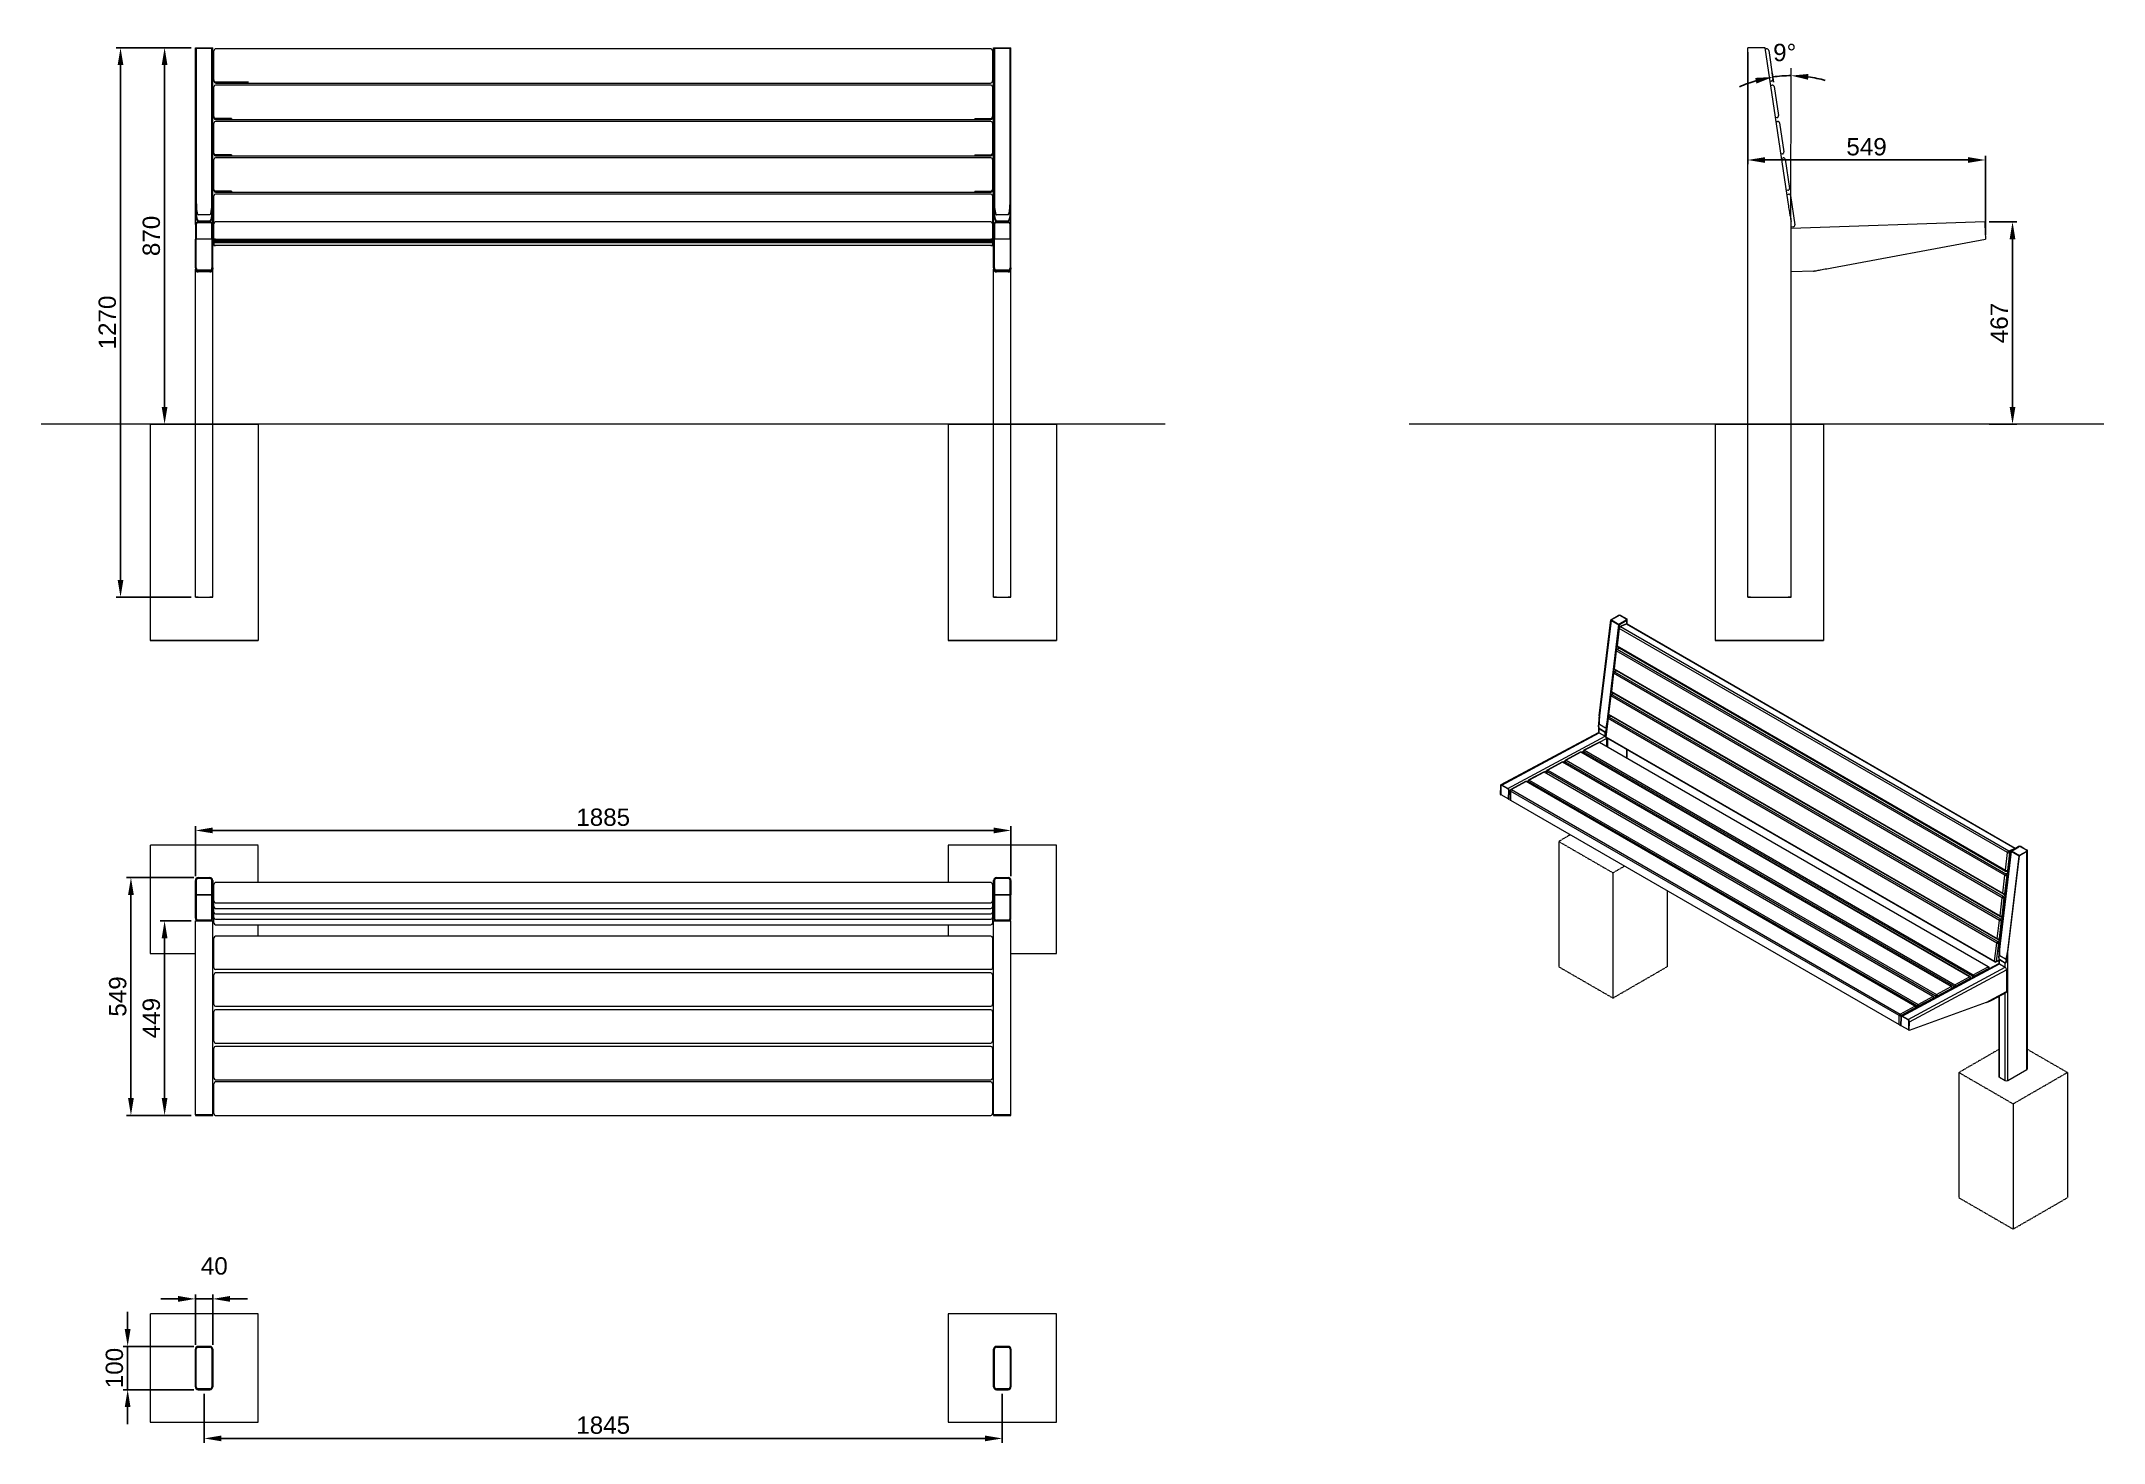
# Model space of a CAD drawing. Header units: millimetres. Extents: x -162 to 4605, y 693 to 3932.
import ezdxf

# ---------------------------------------------------------------- set-up
doc = ezdxf.new("R2010")
doc.units = ezdxf.units.MM
doc.linetypes.add('HIDDEN', pattern=[1.905, 1.27, -0.635])
for name, color, linetype, lineweight in [('ZANO_R', 7, 'Continuous', 0), ('ZANO_R_przerywana', 7, 'HIDDEN', 0), ('ZANO_W', 1, 'Continuous', 0)]:
    doc.layers.add(name, color=color, linetype=linetype, lineweight=lineweight)
doc.styles.add('Arial', font='arial.ttf')
doc.styles.get("Standard").update_dxf_attribs({"font": 'ARIALUNI.TTF'})
doc.dimstyles.new('pl i ang', dxfattribs={"dimtxt": 50, "dimasz": 50, "dimexe": 1.25, "dimexo": 0.625, "dimgap": 10, "dimtad": 1, "dimtoh": 1, "dimtxsty": 'Standard', "dimcen": 2.5, "dimclrd": 1, "dimclre": 1, "dimclrt": 1, "dimadec": 0, "dimazin": 0, "dimtfac": 1, "dimtmove": 0, "dimatfit": 3, "dimfxl": 1, "dimarcsym": 1})

msp = doc.modelspace()

# ---------------------------------------------------------------- blocks, each defined once
blk = doc.blocks.new('*D410')
at = {"layer": 'ZANO_W', "color": 1, "lineweight": -2}
for p, q in [((4340.4, 3514.1), (4404.5, 3514.1)), ((4394.5, 3474.1), (4394.5, 3086.6)), ((4340.4, 3046.6), (4404.5, 3046.6))]:
    blk.add_line(p, q, dxfattribs=at)
at = {"layer": 'ZANO_W', "color": 1}
for points in [[(4401.1, 3474.1), (4387.8, 3474.1), (4394.5, 3514.1)], [(4387.8, 3086.6), (4401.1, 3086.6), (4394.5, 3046.6)]]:
    blk.add_solid(points, dxfattribs=at)
at = {"layer": 'ZANO_W', "color": 1, "insert": (4364, 3280.3), "char_height": 40, "attachment_point": 5, "rotation": 90, "style": 'Arial'}
blk.add_mtext('467', dxfattribs=at)
blk = doc.blocks.new('*D414')
at = {"layer": 'ZANO_W', "color": 1, "lineweight": -2}
blk.add_line((3842, 3836.8), (3838.7, 3858.8), dxfattribs=at)
for start, end in [(106.5819, 114.633), (90, 98.5308), (73.8977, 81.9489)]:
    blk.add_arc((3882.5, 3567.2), 284.9, start, end, dxfattribs=at)
at = {"layer": 'ZANO_W', "color": 1}
for points in [[(3802.6, 3833.7), (3799.7, 3846.8), (3840.2, 3848.9)], [(3922.8, 3855.9), (3921.9, 3842.6), (3882.5, 3852.1)]]:
    blk.add_solid(points, dxfattribs=at)
at = {"layer": 'ZANO_W', "color": 1, "insert": (3867.9, 3905.3), "char_height": 40, "attachment_point": 5, "style": 'Arial'}
blk.add_mtext('9%%d', dxfattribs=at)
blk = doc.blocks.new('*D415')
at = {"layer": 'ZANO_W', "color": 1, "lineweight": -2}
for p, q in [((184.3, 3916.6), (113, 3916.6)), ((123, 3876.6), (123, 3086.6)), ((184.3, 3046.6), (113, 3046.6))]:
    blk.add_line(p, q, dxfattribs=at)
at = {"layer": 'ZANO_W', "color": 1}
for points in [[(129.6, 3876.6), (116.3, 3876.6), (123, 3916.6)], [(116.3, 3086.6), (129.6, 3086.6), (123, 3046.6)]]:
    blk.add_solid(points, dxfattribs=at)
at = {"layer": 'ZANO_W', "color": 1, "insert": (92.5, 3481.6), "char_height": 40, "attachment_point": 5, "rotation": 90, "style": 'Arial'}
blk.add_mtext('870', dxfattribs=at)
blk = doc.blocks.new('*D416')
at = {"layer": 'ZANO_W', "color": 1, "lineweight": -2}
for p, q in [((184.3, 3916.6), (11.1, 3916.6)), ((21.1, 3876.6), (21.1, 2686.6)), ((184.3, 2646.6), (11.1, 2646.6))]:
    blk.add_line(p, q, dxfattribs=at)
at = {"layer": 'ZANO_W', "color": 1}
for points in [[(27.8, 3876.6), (14.5, 3876.6), (21.1, 3916.6)], [(14.5, 2686.6), (27.8, 2686.6), (21.1, 2646.6)]]:
    blk.add_solid(points, dxfattribs=at)
at = {"layer": 'ZANO_W', "color": 1, "insert": (-9.3, 3281.6), "char_height": 40, "attachment_point": 5, "rotation": 90, "style": 'Arial'}
blk.add_mtext('1270', dxfattribs=at)
blk = doc.blocks.new('*D417')
at = {"layer": 'ZANO_W', "color": 1, "lineweight": -2}
for p, q in [((194.3, 2002.2), (194.3, 2117.6)), ((234.3, 2107.6), (2039.3, 2107.6)), ((2079.3, 2002.2), (2079.3, 2117.6))]:
    blk.add_line(p, q, dxfattribs=at)
at = {"layer": 'ZANO_W', "color": 1}
for points in [[(234.3, 2114.3), (234.3, 2101), (194.3, 2107.6)], [(2039.3, 2101), (2039.3, 2114.3), (2079.3, 2107.6)]]:
    blk.add_solid(points, dxfattribs=at)
at = {"layer": 'ZANO_W', "color": 1, "insert": (1136.8, 2138), "char_height": 40, "attachment_point": 5, "style": 'Arial'}
blk.add_mtext('1885', dxfattribs=at)
blk = doc.blocks.new('*D418')
at = {"layer": 'ZANO_W', "color": 1, "lineweight": -2}
for p, q in [((190.7, 1998.6), (35.2, 1998.6)), ((45.2, 1958.6), (45.2, 1489.2)), ((184.3, 1449.2), (35.2, 1449.2))]:
    blk.add_line(p, q, dxfattribs=at)
at = {"layer": 'ZANO_W', "color": 1}
for points in [[(51.9, 1958.6), (38.5, 1958.6), (45.2, 1998.6)], [(38.5, 1489.2), (51.9, 1489.2), (45.2, 1449.2)]]:
    blk.add_solid(points, dxfattribs=at)
at = {"layer": 'ZANO_W', "color": 1, "insert": (14.8, 1723.9), "char_height": 40, "attachment_point": 5, "rotation": 90, "style": 'Arial'}
blk.add_mtext('549', dxfattribs=at)
blk = doc.blocks.new('*D419')
at = {"layer": 'ZANO_W', "color": 1, "lineweight": -2}
for p, q in [((3782.5, 3906.6), (3782.5, 3647.1)), ((3822.5, 3657.1), (4291.8, 3657.1)), ((4331.8, 3484.1), (4331.8, 3667.1))]:
    blk.add_line(p, q, dxfattribs=at)
at = {"layer": 'ZANO_W', "color": 1}
for points in [[(3822.5, 3663.7), (3822.5, 3650.4), (3782.5, 3657.1)], [(4291.8, 3650.4), (4291.8, 3663.7), (4331.8, 3657.1)]]:
    blk.add_solid(points, dxfattribs=at)
at = {"layer": 'ZANO_W', "color": 1, "insert": (4057.1, 3687.5), "char_height": 40, "attachment_point": 5, "style": 'Arial'}
blk.add_mtext('549', dxfattribs=at)
blk = doc.blocks.new('*D420')
at = {"layer": 'ZANO_W', "color": 1, "lineweight": -2}
for p, q in [((37.6, 955.2), (37.6, 995.2)), ((190.7, 915.2), (27.6, 915.2)), ((37.6, 815.2), (37.6, 915.2)), ((190.7, 815.2), (27.6, 815.2)), ((37.6, 775.2), (37.6, 735.2))]:
    blk.add_line(p, q, dxfattribs=at)
at = {"layer": 'ZANO_W', "color": 1}
for points in [[(30.9, 955.2), (44.2, 955.2), (37.6, 915.2)], [(44.2, 775.2), (30.9, 775.2), (37.6, 815.2)]]:
    blk.add_solid(points, dxfattribs=at)
at = {"layer": 'ZANO_W', "color": 1, "insert": (7.1, 865.2), "char_height": 40, "attachment_point": 5, "rotation": 90, "style": 'Arial'}
blk.add_mtext('100', dxfattribs=at)
blk = doc.blocks.new('*D421')
at = {"layer": 'ZANO_W', "color": 1, "lineweight": -2}
for p, q in [((154.3, 1025), (114.3, 1025)), ((194.3, 918.8), (194.3, 1035)), ((194.3, 1025), (234.3, 1025)), ((234.3, 918.8), (234.3, 1035)), ((274.3, 1025), (314.3, 1025))]:
    blk.add_line(p, q, dxfattribs=at)
at = {"layer": 'ZANO_W', "color": 1}
for points in [[(154.3, 1018.3), (154.3, 1031.7), (194.3, 1025)], [(274.3, 1031.7), (274.3, 1018.3), (234.3, 1025)]]:
    blk.add_solid(points, dxfattribs=at)
at = {"layer": 'ZANO_W', "color": 1, "insert": (237.9, 1100.9), "char_height": 40, "attachment_point": 5, "style": 'Arial'}
blk.add_mtext('40', dxfattribs=at)
blk = doc.blocks.new('*D422')
at = {"layer": 'ZANO_W', "color": 1, "lineweight": -2}
for p, q in [((214.3, 805.2), (214.3, 692.5)), ((2059.3, 805.2), (2059.3, 692.5)), ((254.3, 702.5), (2019.3, 702.5))]:
    blk.add_line(p, q, dxfattribs=at)
at = {"layer": 'ZANO_W', "color": 1}
for points in [[(254.3, 709.2), (254.3, 695.9), (214.3, 702.5)], [(2019.3, 695.9), (2019.3, 709.2), (2059.3, 702.5)]]:
    blk.add_solid(points, dxfattribs=at)
at = {"layer": 'ZANO_W', "color": 1, "insert": (1136.8, 733), "char_height": 40, "attachment_point": 5, "style": 'Arial'}
blk.add_mtext('1845', dxfattribs=at)
blk = doc.blocks.new('*D423')
at = {"layer": 'ZANO_W', "color": 1, "lineweight": -2}
for p, q in [((184.3, 1898.6), (113, 1898.6)), ((123, 1489.2), (123, 1858.6)), ((184.3, 1449.2), (113, 1449.2))]:
    blk.add_line(p, q, dxfattribs=at)
at = {"layer": 'ZANO_W', "color": 1}
for points in [[(129.6, 1858.6), (116.3, 1858.6), (123, 1898.6)], [(116.3, 1489.2), (129.6, 1489.2), (123, 1449.2)]]:
    blk.add_solid(points, dxfattribs=at)
at = {"layer": 'ZANO_W', "color": 1, "insert": (92.5, 1673.9), "char_height": 40, "attachment_point": 5, "rotation": 90, "style": 'Arial'}
blk.add_mtext('449', dxfattribs=at)

# ---------------------------------------------------------------- dimensions: what is measured, and where the dimension line sits
at = {"layer": 'ZANO_W'}
for base, p1, p2, picture, middle in [((21.1, 2646.6), (194.3, 3916.6), (194.3, 2646.6), '*D416', (-9.3, 3281.6)), ((123, 3046.6), (194.3, 3916.6), (194.3, 3046.6), '*D415', (92.5, 3481.6)), ((4394.4526, 3046.6392), (4330.4115, 3514.0585), (4330.4115, 3046.6392), '*D410', (4364.0297, 3280.3488)), ((45.2, 1449.2), (200.7, 1998.6), (194.3, 1449.2), '*D418', (14.8, 1723.9)), ((123, 1898.6), (194.3, 1449.2), (194.3, 1898.6), '*D423', (92.5, 1673.9))]:
    dim = msp.add_linear_dim(base=base, p1=p1, p2=p2, angle=90, dimstyle='pl i ang', override={"dimtxt": 40, "dimasz": 40, "dimexe": 10, "dimexo": 10, "dimtoh": 0, "dimdec": 0, "dimtxsty": 'Arial', "dimtdec": 0, "dimtmove": 1}, dxfattribs=at)
    dim.commit()
    dim.dimension.update_dxf_attribs({"geometry": picture, "text_midpoint": middle})
dim = msp.add_angular_dim_2l(base=(3854.2, 3850.7), line1=((3882.5, 3498.4), (3882.5, 3863.5)), line2=((3843.5, 3826.9), (3853.6, 3759.7)), dimstyle='pl i ang', override={"dimtxt": 40, "dimasz": 40, "dimexe": 10, "dimexo": 10, "dimtoh": 0, "dimdec": 0, "dimtxsty": 'Arial', "dimtdec": 0, "dimtmove": 1}, dxfattribs=at)
dim.commit()
dim.dimension.update_dxf_attribs({"geometry": '*D414', "text_midpoint": (3867.9, 3905.3), "dimtype": 162})
for base, p1, p2, picture, middle in [((4331.8, 3657.1), (3782.5, 3916.6), (4331.8, 3474.1), '*D419', (4057.1, 3687.5)), ((2079.3, 2107.6), (194.3, 1992.2), (2079.3, 1992.2), '*D417', (1136.8, 2138)), ((234.3, 1025), (194.3, 908.8), (234.3, 908.8), '*D421', (237.9, 1100.9)), ((2059.3, 702.5), (214.3, 815.2), (2059.3, 815.2), '*D422', (1136.8, 733))]:
    dim = msp.add_linear_dim(base=base, p1=p1, p2=p2, dimstyle='pl i ang', override={"dimtxt": 40, "dimasz": 40, "dimexe": 10, "dimexo": 10, "dimtoh": 0, "dimdec": 0, "dimtxsty": 'Arial', "dimtdec": 0, "dimtmove": 1}, dxfattribs=at)
    dim.commit()
    dim.dimension.update_dxf_attribs({"geometry": picture, "text_midpoint": middle})
dim = msp.add_linear_dim(base=(37.6, 915.2), p1=(200.7, 815.2), p2=(200.7, 915.2), angle=90, dimstyle='pl i ang', override={"dimtxt": 40, "dimasz": 40, "dimexe": 10, "dimexo": 10, "dimtoh": 0, "dimdec": 0, "dimtxsty": 'Arial', "dimtdec": 0, "dimtmove": 1}, dxfattribs=at)
dim.commit()
dim.dimension.update_dxf_attribs({"geometry": '*D420', "text_midpoint": (37.6, 865.2), "dimtype": 160})

# ---------------------------------------------------------------- linework, layer by layer
at = {"layer": 'ZANO_R'}
for p, q in [((194.3, 3559.3), (194.3, 3916.6)), ((194.3, 3916.6), (196.3, 3916.6)), ((196.3, 3916.6), (232.3, 3916.6)), ((196.3, 3559.3), (196.3, 3916.6)), ((232.3, 3914.8), (196.3, 3914.8)), ((196.3, 3914.8), (196.3, 3521.2)), ((232.3, 3916.6), (232.3, 3559.3)), ((232.3, 3916.6), (234.3, 3916.6)), ((232.3, 3521.2), (232.3, 3914.8)), ((234.3, 3559.3), (234.3, 3916.6)), ((2031.8, 3914.3), (241.8, 3914.3)), ((2039.3, 3559.3), (2039.3, 3916.6)), ((2039.3, 3916.6), (2041.3, 3916.6)), ((2041.3, 3916.6), (2077.3, 3916.6)), ((2041.3, 3559.3), (2041.3, 3916.6)), ((2077.3, 3914.8), (2041.3, 3914.8)), ((2041.3, 3914.8), (2041.3, 3521.2)), ((2077.3, 3916.6), (2077.3, 3559.3)), ((2077.3, 3916.6), (2079.3, 3916.6)), ((2077.3, 3521.2), (2077.3, 3914.8)), ((2079.3, 3559.3), (2079.3, 3916.6)), ((3782.5, 3046.6), (3782.5, 3916.6)), ((3788.9, 3916.6), (3782.5, 3916.6)), ((3822.5, 3916.6), (3788.9, 3916.6)), ((3876.1, 3559.3), (3822.5, 3916.6)), ((3822.9, 3913.8), (3825.4, 3914.2)), ((3831, 3910), (3840.8, 3844.7)), ((236.8, 3844), (236.8, 3909.3)), ((2036.8, 3909.3), (2036.8, 3844)), ((236.8, 3842.3), (236.8, 3844)), ((236.8, 3842.3), (236.8, 3841.5)), ((236.8, 3839.8), (236.8, 3841.5)), ((236.8, 3759.1), (236.8, 3826.3)), ((2032.8, 3830.3), (240.8, 3830.3)), ((316.8, 3837.3), (241.8, 3837.3)), ((316.8, 3836.6), (241.8, 3836.6)), ((241.8, 3834.8), (2031.8, 3834.8)), ((316.8, 3836.6), (316.6, 3837.3)), ((316.8, 3836.6), (316.8, 3837.3)), ((2036.8, 3844), (2036.8, 3839.8)), ((2036.8, 3826.3), (2036.8, 3759.1)), ((3836.6, 3839), (3834.2, 3838.7)), ((3835.5, 3829.8), (3839, 3830.3)), ((3843.5, 3826.9), (3853.6, 3759.7)), ((236.8, 3757.2), (236.8, 3759.1)), ((236.8, 3756.5), (236.8, 3757.2)), ((236.8, 3754.6), (236.8, 3756.5)), ((236.8, 3675), (236.8, 3742.3)), ((277.8, 3753.3), (240.8, 3753.3)), ((277.8, 3752.5), (240.8, 3752.5)), ((240.8, 3750.6), (2032.8, 3750.6)), ((2032.8, 3746.3), (240.8, 3746.3)), ((277.8, 3753.3), (277.8, 3752.5)), ((1995.8, 3753.3), (2032.8, 3753.3)), ((1995.8, 3753.3), (1995.8, 3752.5)), ((1995.8, 3752.5), (2032.8, 3752.5)), ((2036.8, 3759.1), (2036.8, 3757.2)), ((2036.8, 3756.5), (2036.8, 3757.2)), ((2036.8, 3756.5), (2036.8, 3754.6)), ((2036.8, 3742.3), (2036.8, 3675)), ((3850.2, 3755.1), (3846.8, 3754.6)), ((3848.1, 3745.7), (3851.6, 3746.2)), ((3856.1, 3742.9), (3866.2, 3675.6)), ((236.8, 3673.2), (236.8, 3675)), ((236.8, 3672.4), (236.8, 3673.2)), ((236.8, 3670.6), (236.8, 3672.4)), ((2036.8, 3675), (2036.8, 3673.2)), ((2036.8, 3672.4), (2036.8, 3673.2)), ((2036.8, 3672.4), (2036.8, 3670.6)), ((3862.8, 3671.1), (3859.4, 3670.6)), ((236.8, 3591), (236.8, 3658.2)), ((277.8, 3669.2), (240.8, 3669.2)), ((277.8, 3668.5), (240.8, 3668.5)), ((240.8, 3666.6), (2032.8, 3666.6)), ((2032.8, 3662.2), (240.8, 3662.2)), ((277.8, 3669.2), (277.8, 3668.5)), ((1995.8, 3669.2), (2032.8, 3669.2)), ((1995.8, 3669.2), (1995.8, 3668.5)), ((1995.8, 3668.5), (2032.8, 3668.5)), ((2036.8, 3658.2), (2036.8, 3591)), ((3860.7, 3661.7), (3864.2, 3662.2)), ((3868.7, 3658.8), (3878.8, 3591.6)), ((236.8, 3589.1), (236.8, 3591)), ((236.8, 3588.4), (236.8, 3589.1)), ((236.8, 3586.5), (236.8, 3588.4)), ((277.8, 3585.2), (240.8, 3585.2)), ((277.8, 3584.4), (240.8, 3584.4)), ((240.8, 3582.5), (2032.8, 3582.5)), ((2032.8, 3578.2), (240.8, 3578.2)), ((277.8, 3585.2), (277.8, 3584.4)), ((1995.8, 3585.2), (2032.8, 3585.2)), ((1995.8, 3585.2), (1995.8, 3584.4)), ((1995.8, 3584.4), (2032.8, 3584.4)), ((2036.8, 3591), (2036.8, 3589.1)), ((2036.8, 3588.4), (2036.8, 3589.1)), ((2036.8, 3588.4), (2036.8, 3586.5)), ((3875.4, 3587), (3872, 3586.5)), ((3873.3, 3577.6), (3876.8, 3578.1)), ((194.3, 3507.7), (194.3, 3559.3)), ((227.9, 3530), (200.7, 3530)), ((234.3, 3507.7), (234.3, 3559.3)), ((236.8, 3509.9), (236.8, 3574.2)), ((2036.8, 3574.2), (2036.8, 3509.9)), ((2039.3, 3507.7), (2039.3, 3559.3)), ((2072.9, 3530), (2045.7, 3530)), ((2079.3, 3507.7), (2079.3, 3559.3)), ((3880.7, 3528.3), (3881.8, 3521.2)), ((3881.3, 3574.8), (3891.4, 3507.5)), ((194.3, 3507.7), (194.3, 3474.1)), ((196.3, 3521.1), (196.3, 3521.2)), ((196.3, 3507.7), (196.3, 3475.1)), ((196.3, 3507.7), (196.3, 3474.1)), ((200.7, 3516.6), (227.9, 3516.6)), ((227.9, 3514.1), (200.7, 3514.1)), ((227.9, 3512.1), (200.7, 3512.1)), ((202.3, 3515.3), (226.3, 3515.3)), ((232.3, 3521.2), (232.3, 3521.1)), ((232.3, 3475.1), (232.3, 3507.7)), ((232.3, 3474.1), (232.3, 3507.7)), ((234.3, 3474.1), (234.3, 3507.7)), ((236.8, 3473.9), (236.8, 3509.9)), ((2032.8, 3513.9), (240.8, 3513.9)), ((240.8, 3513.9), (240.8, 3513.9)), ((2032.8, 3513.9), (2032.8, 3513.9)), ((2036.8, 3509.9), (2036.8, 3473.9)), ((2039.3, 3507.7), (2039.3, 3474.1)), ((2041.3, 3521.1), (2041.3, 3521.2)), ((2041.3, 3507.7), (2041.3, 3475.1)), ((2041.3, 3507.7), (2041.3, 3474.1)), ((2045.7, 3516.6), (2072.9, 3516.6)), ((2072.9, 3514.1), (2045.7, 3514.1)), ((2072.9, 3512.1), (2045.7, 3512.1)), ((2047.3, 3515.3), (2071.3, 3515.3)), ((2077.3, 3521.2), (2077.3, 3521.1)), ((2077.3, 3475.1), (2077.3, 3507.7)), ((2077.3, 3474.1), (2077.3, 3507.7)), ((2079.3, 3474.1), (2079.3, 3507.7)), ((3882.5, 3498.4), (3882.5, 3515.5)), ((3882.7, 3515.3), (3882.5, 3515.3)), ((4330.4, 3514.1), (3882.5, 3498.4)), ((3888.1, 3503), (3882.5, 3502.1)), ((3882.5, 3492), (3882.5, 3498.4)), ((3882.5, 3404.8), (3882.5, 3492)), ((4330.6, 3507.7), (4331.8, 3474.1)), ((194.3, 3474.1), (196.3, 3474.1)), ((194.3, 3408), (194.3, 3474.1)), ((196.3, 3475.1), (232.3, 3475.1)), ((196.3, 3475), (232.3, 3475)), ((196.3, 3408), (196.3, 3474.1)), ((232.3, 3474.1), (234.3, 3474.1)), ((232.3, 3474.1), (232.3, 3408)), ((234.3, 3408), (234.3, 3474.1)), ((236.8, 3473.4), (236.8, 3473.9)), ((2036.8, 3473.4), (236.8, 3473.4)), ((236.8, 3471.7), (236.8, 3473.4)), ((236.8, 3471.1), (236.8, 3471.7)), ((236.8, 3468.8), (236.8, 3471.1)), ((236.8, 3468.2), (236.8, 3468.8)), ((236.8, 3468.2), (236.8, 3466.4)), ((236.8, 3466.4), (2036.8, 3466.4)), ((236.8, 3466.4), (236.8, 3460.4)), ((236.8, 3460.4), (2036.8, 3460.4)), ((236.8, 3460.4), (236.8, 3459.8)), ((240.8, 3474.1), (2032.8, 3474.1)), ((240.8, 3471.6), (2032.8, 3471.6)), ((240.8, 3471.3), (2032.8, 3471.3)), ((240.8, 3468.6), (2032.8, 3468.6)), ((2032.8, 3468.3), (240.8, 3468.3)), ((2032.8, 3459.7), (240.8, 3459.7)), ((2036.8, 3473.4), (2036.8, 3473.9)), ((2036.8, 3471.7), (2036.8, 3473.4)), ((2036.8, 3471.7), (2036.8, 3471.1)), ((2036.8, 3468.8), (2036.8, 3471.1)), ((2036.8, 3468.8), (2036.8, 3468.2)), ((2036.8, 3466.4), (2036.8, 3468.2)), ((2036.8, 3466.4), (2036.8, 3460.4)), ((2036.8, 3460.4), (2036.8, 3459.8)), ((2039.3, 3474.1), (2041.3, 3474.1)), ((2039.3, 3408), (2039.3, 3474.1)), ((2041.3, 3475.1), (2077.3, 3475.1)), ((2041.3, 3475), (2077.3, 3475)), ((2041.3, 3408), (2041.3, 3474.1)), ((2077.3, 3474.1), (2079.3, 3474.1)), ((2077.3, 3474.1), (2077.3, 3408)), ((2079.3, 3408), (2079.3, 3474.1)), ((3976.6, 3408), (4331.8, 3474.1)), ((194.3, 3408), (194.3, 3404.8)), ((194.3, 3046.6), (194.3, 3404.8)), ((227.9, 3402.6), (200.7, 3402.6)), ((200.7, 3400.2), (227.9, 3400.2)), ((227.9, 3398.4), (200.7, 3398.4)), ((234.3, 3408), (234.3, 3404.8)), ((234.3, 3046.6), (234.3, 3404.8)), ((2039.3, 3408), (2039.3, 3404.8)), ((2039.3, 3046.6), (2039.3, 3404.8)), ((2072.9, 3402.6), (2045.7, 3402.6)), ((2045.7, 3400.2), (2072.9, 3400.2)), ((2072.9, 3398.4), (2045.7, 3398.4)), ((2079.3, 3408), (2079.3, 3404.8)), ((2079.3, 3046.6), (2079.3, 3404.8)), ((3882.5, 3398.4), (3882.5, 3404.8)), ((3934.1, 3400.2), (3882.5, 3398.4)), ((3882.5, 3046.6), (3882.5, 3398.4)), ((2435.7, 3046.6), (-162.1, 3046.6)), ((89.3, 3046.6), (339.3, 3046.6)), ((339.3, 3046.6), (89.3, 3046.6)), ((194.3, 3046.6), (200.7, 3046.6)), ((200.7, 3046.6), (194.3, 3046.6)), ((200.7, 3046.6), (227.9, 3046.6)), ((227.9, 3046.6), (234.3, 3046.6)), ((234.3, 3046.6), (227.9, 3046.6)), ((1934.3, 3046.6), (2184.3, 3046.6)), ((2184.3, 3046.6), (1934.3, 3046.6)), ((2039.3, 3046.6), (2045.7, 3046.6)), ((2045.7, 3046.6), (2039.3, 3046.6)), ((2045.7, 3046.6), (2072.9, 3046.6)), ((2072.9, 3046.6), (2079.3, 3046.6)), ((2079.3, 3046.6), (2072.9, 3046.6)), ((4605.4, 3046.6), (2999.6, 3046.6)), ((3707.5, 3046.6), (3957.5, 3046.6)), ((3957.5, 3046.6), (3707.5, 3046.6)), ((3782.5, 3046.6), (3788.9, 3046.6)), ((3788.9, 3046.6), (3782.5, 3046.6)), ((3788.9, 3046.6), (3876.1, 3046.6)), ((3876.1, 3046.6), (3882.5, 3046.6)), ((3882.5, 3046.6), (3876.1, 3046.6)), ((3466.6, 2592.9), (3437, 2347.9)), ((3438.9, 2372.2), (3465.8, 2594.6)), ((3439.9, 2371.6), (3466.8, 2594)), ((3455.1, 2337.5), (3484.7, 2582.5)), ((3484.8, 2583.6), (3458, 2361.2)), ((3465.8, 2594.6), (3482.6, 2604.3)), ((3465.8, 2594.6), (3466.8, 2594)), ((3466.6, 2592.9), (3467.3, 2593.2)), ((3484.7, 2582.5), (3466.6, 2592.9)), ((3466.8, 2594), (3483.6, 2603.7)), ((3483.6, 2603.7), (3467.3, 2594.3)), ((3467.3, 2594.3), (3485.3, 2583.9)), ((3467.3, 2593.2), (3467.3, 2594.3)), ((3467.3, 2593.2), (3484.8, 2583.1)), ((3484.3, 2576), (3479.3, 2535.3)), ((3485.3, 2574.5), (3480.4, 2533.9)), ((3501.7, 2593.3), (3484.8, 2583.6)), ((3484.8, 2583.6), (3485.8, 2583)), ((3485.2, 2578), (3485.8, 2583)), ((3485.3, 2583.9), (3501.7, 2593.3)), ((4382.8, 2056.4), (3485.3, 2574.5)), ((3502.7, 2592.8), (3485.8, 2583)), ((3500.3, 2584.4), (3486.4, 2578.8)), ((3501.7, 2595.9), (3488, 2603.7)), ((3502, 2584.2), (3488.1, 2578.6)), ((3488.1, 2578.6), (4385.6, 2060.5)), ((3489, 2604.3), (3502.7, 2596.5)), ((4399.5, 2066.1), (3502, 2584.2)), ((3502.7, 2584.5), (3502.7, 2592.8)), ((4400.7, 2066.2), (3503.4, 2584.2)), ((3504, 2583.9), (3504, 2594.6)), ((3479, 2526.3), (3479.8, 2533.1)), ((3485.7, 2529), (3479.5, 2526.5)), ((3480.4, 2533.9), (4377.9, 2015.8)), ((3486.5, 2528.7), (3480.8, 2526.4)), ((3481.1, 2531.8), (4378.6, 2013.7)), ((3485.8, 2529.1), (3485.7, 2529)), ((3477.7, 2524.3), (3472.7, 2482.4)), ((3472.7, 2474), (3473.4, 2480.1)), ((3478.5, 2523.1), (3473.5, 2481.3)), ((3473.5, 2481.3), (4372, 1962.6)), ((3474.1, 2479.6), (4372.6, 1960.9)), ((4377, 2004.4), (3478.5, 2523.1)), ((3480.8, 2526.4), (4379.3, 2007.7)), ((3471.4, 2471.9), (3466.3, 2430.1)), ((3472.2, 2470.8), (3467.2, 2428.9)), ((4370.7, 1952.1), (3472.2, 2470.8)), ((3479.2, 2476.7), (3473.1, 2474.2)), ((3479.9, 2476.2), (3474.5, 2474.1)), ((3474.5, 2474.1), (4373, 1955.4)), ((3465.1, 2419.6), (3460, 2377.8)), ((3465.9, 2418.5), (3460.8, 2376.6)), ((4364.4, 1899.8), (3465.9, 2418.5)), ((3466.3, 2421.7), (3467.1, 2427.8)), ((3472.8, 2424.3), (3466.8, 2421.9)), ((3467.2, 2428.9), (4365.7, 1910.2)), ((3467.7, 2427.3), (4366.2, 1908.6)), ((3473.6, 2423.9), (3468.2, 2421.7)), ((3468.2, 2421.7), (4366.7, 1903)), ((3437.6, 2352.9), (3437.6, 2352.3)), ((3437.6, 2344.9), (3437.6, 2333.7)), ((3438.9, 2343.8), (3452.5, 2335.9)), ((3438.9, 2333.2), (3438.9, 2343)), ((3439.6, 2342.5), (3451.6, 2335.5)), ((3453.5, 2344.2), (3439.9, 2352.1)), ((3458.7, 2367.3), (3453.7, 2325.4)), ((3459.6, 2366.2), (3454.5, 2324.3)), ((3455.1, 2337.5), (3455.1, 2337.5)), ((4358.1, 1847.5), (3459.6, 2366.2)), ((3460, 2369.3), (3460.8, 2375.5)), ((3466.5, 2372), (3460.5, 2369.6)), ((3460.8, 2376.6), (4359.3, 1857.9)), ((3461.4, 2375), (4359.9, 1856.3)), ((3467.2, 2371.6), (3461.9, 2369.4)), ((3461.9, 2369.4), (4360.4, 1850.7)), ((3436.7, 2333.5), (3212, 2212.9)), ((3214.3, 2212.6), (3438.9, 2333.2)), ((3227.9, 2204.8), (3452.5, 2325.4)), ((3397.6, 2288.6), (3402.5, 2291.2)), ((3402.4, 2290.5), (3402.2, 2285.9)), ((3403.2, 2289.3), (3403.1, 2285.4)), ((4301.7, 1770.7), (3403.2, 2289.3)), ((3437.9, 2311.2), (3403.9, 2292.9)), ((3439.4, 2311.1), (3405.3, 2292.8)), ((3405.3, 2292.8), (4303.8, 1774.1)), ((3438.9, 2333.2), (3452.5, 2325.4)), ((4337.9, 1792.4), (3439.4, 2311.1)), ((3440.1, 2311.4), (3455.8, 2319.8)), ((4339.2, 1792.5), (3440.7, 2311.2)), ((3452.5, 2325.4), (3452.5, 2335.2)), ((3453.7, 2335.3), (3453.9, 2335.4)), ((3454.5, 2324.3), (4353, 1805.6)), ((3455.1, 2322.6), (4353.6, 1804)), ((3455.8, 2319.8), (3455.8, 2302.5)), ((3459, 2300.6), (3459, 2320.4)), ((3502.7, 2275.4), (3502.7, 2295.2)), ((3504, 2274.6), (3504, 2294.4)), ((3310.2, 2242.6), (3276.1, 2224.3)), ((3311.6, 2242.5), (3277.5, 2224.2)), ((4210.1, 1723.8), (3311.6, 2242.5)), ((3312.4, 2242.8), (3317.3, 2245.5)), ((4211.4, 1723.9), (3312.9, 2242.6)), ((3317.2, 2244.8), (3317.1, 2240.2)), ((3318, 2243.6), (3317.9, 2239.7)), ((4216.5, 1724.9), (3318, 2243.6)), ((3352.8, 2265.5), (3318.7, 2247.2)), ((3354.2, 2265.3), (3320.1, 2247)), ((3320.1, 2247), (4218.6, 1728.3)), ((4252.7, 1746.6), (3354.2, 2265.3)), ((3355, 2265.7), (3359.9, 2268.3)), ((4254, 1746.7), (3355.5, 2265.4)), ((3359.8, 2267.6), (3359.6, 2263.1)), ((3360.6, 2266.5), (3360.5, 2262.6)), ((4259.1, 1747.8), (3360.6, 2266.5)), ((3395.4, 2288.3), (3361.3, 2270.1)), ((3396.8, 2288.2), (3362.7, 2269.9)), ((3362.7, 2269.9), (4261.2, 1751.2)), ((4295.3, 1769.5), (3396.8, 2288.2)), ((4296.6, 1769.6), (3398.1, 2288.3)), ((3211, 2210.7), (3210.4, 2190.9)), ((3212, 2210.1), (3211.4, 2190.9)), ((3212, 2210.1), (3211.4, 2190.3)), ((3227.9, 2204.8), (3214.3, 2212.6)), ((3227.9, 2203.6), (3214.3, 2211.5)), ((3229.5, 2180.5), (3230, 2199.7)), ((3229.5, 2179.9), (3230, 2199.7)), ((3230.5, 2179.3), (3231, 2199.1)), ((3231, 2199.1), (3233.6, 2200.5)), ((3233.5, 2199.8), (3232.9, 2178.6)), ((3234.3, 2198.7), (3233.7, 2177.5)), ((4132.8, 1680), (3234.3, 2198.7)), ((3269.1, 2220.5), (3235, 2202.2)), ((3270.5, 2220.4), (3236.4, 2202.1)), ((3236.4, 2202.1), (4134.9, 1683.4)), ((4169, 1701.7), (3270.5, 2220.4)), ((3271.3, 2220.7), (3274.7, 2222.6)), ((4170.3, 1701.8), (3271.8, 2220.5)), ((3274.6, 2221.9), (3274.5, 2219)), ((4173.9, 1702), (3275.4, 2220.7)), ((3275.4, 2220.7), (3275.4, 2218.5)), ((3277.5, 2224.2), (4176, 1705.5)), ((3210.4, 2190.9), (3211.4, 2190.3)), ((3211.4, 2190.9), (3229.5, 2180.5)), ((3212.1, 2190.6), (3211.4, 2190.3)), ((3229.5, 2179.9), (3230.5, 2179.3)), ((3232.9, 2180.2), (3230.5, 2179.3)), ((3233.7, 2177.5), (4132.2, 1658.8)), ((4391.7, 2058.9), (4362.1, 1813.9)), ((4364, 1838.2), (4390.9, 2060.6)), ((4365, 1837.6), (4391.9, 2060)), ((4377.9, 2015.8), (4382.8, 2056.4)), ((4387.8, 2056), (4382.9, 2015.3)), ((4385.6, 2060.5), (4399.5, 2066.1)), ((4390.4, 2057), (4387.8, 2056)), ((4390.9, 2060.6), (4407.7, 2070.3)), ((4390.9, 2060.6), (4391.9, 2060)), ((4391.7, 2058.9), (4392.4, 2059.1)), ((4409.8, 2048.4), (4391.7, 2058.9)), ((4391.9, 2060), (4408.7, 2069.7)), ((4408.7, 2069.7), (4392.4, 2060.3)), ((4392.4, 2060.3), (4410.4, 2049.9)), ((4392.4, 2059.1), (4392.4, 2060.3)), ((4392.4, 2059.1), (4409.8, 2049)), ((4399.5, 2066.1), (4399.9, 2065.8)), ((4426.8, 2059.3), (4409.9, 2049.6)), ((4410.4, 2049.9), (4426.8, 2059.3)), ((4427.8, 2058.7), (4410.9, 2049)), ((4426.8, 2061.8), (4413.1, 2069.7)), ((4414.1, 2070.3), (4427.8, 2062.4)), ((4427.8, 1555), (4427.8, 2058.7)), ((4429.1, 1556.8), (4429.1, 2060.6)), ((4372, 1962.6), (4377, 2004.4)), ((4381, 2004.1), (4376, 1962.2)), ((4379.3, 2007.7), (4384.7, 2009.9)), ((4380.2, 1803.5), (4409.8, 2048.4)), ((4380.2, 2013.3), (4384.8, 2010.6)), ((4384.2, 2005.3), (4381, 2004.1)), ((4381.7, 2013.5), (4385.3, 2015)), ((4382.9, 2015.3), (4385.5, 2016.4)), ((4409.9, 2049.6), (4383, 1827.2)), ((4383, 2014.1), (4385.1, 2012.9)), ((4384, 1826.6), (4410.9, 2049)), ((4409.9, 2049.6), (4410.9, 2049)), ((194.3, 1958.6), (194.3, 1992.2)), ((194.3, 1958.6), (196.3, 1958.6)), ((194.3, 1905), (194.3, 1958.6)), ((196.3, 1992.2), (196.3, 1959.6)), ((196.3, 1958.6), (196.3, 1992.2)), ((196.3, 1959.6), (232.3, 1959.6)), ((196.3, 1905), (196.3, 1958.6)), ((232.3, 1958.3), (196.3, 1958.3)), ((196.3, 1958.3), (196.3, 1899.2)), ((227.9, 1996.6), (200.7, 1996.6)), ((232.3, 1959.6), (232.3, 1992.2)), ((232.3, 1992.2), (232.3, 1958.6)), ((232.3, 1958.6), (234.3, 1958.6)), ((232.3, 1958.6), (232.3, 1905)), ((232.3, 1899.2), (232.3, 1958.3)), ((234.3, 1992.2), (234.3, 1958.6)), ((234.3, 1905), (234.3, 1958.6)), ((236.8, 1954.9), (236.8, 1982.6)), ((236.8, 1945.1), (236.8, 1954.9)), ((2031.8, 1987.6), (241.8, 1987.6)), ((2036.8, 1982.6), (2036.8, 1954.9)), ((2036.8, 1954.9), (2036.8, 1945.1)), ((2039.3, 1958.6), (2039.3, 1992.2)), ((2039.3, 1958.6), (2041.3, 1958.6)), ((2039.3, 1905), (2039.3, 1958.6)), ((2041.3, 1992.2), (2041.3, 1959.6)), ((2041.3, 1958.6), (2041.3, 1992.2)), ((2041.3, 1959.6), (2077.3, 1959.6)), ((2041.3, 1905), (2041.3, 1958.6)), ((2077.3, 1958.3), (2041.3, 1958.3)), ((2041.3, 1958.3), (2041.3, 1899.2)), ((2045.7, 1998.6), (2072.9, 1998.6)), ((2072.9, 1996.6), (2045.7, 1996.6)), ((2077.3, 1959.6), (2077.3, 1992.2)), ((2077.3, 1992.2), (2077.3, 1958.6)), ((2077.3, 1958.6), (2079.3, 1958.6)), ((2077.3, 1958.6), (2077.3, 1905)), ((2077.3, 1899.2), (2077.3, 1958.3)), ((2079.3, 1992.2), (2079.3, 1958.6)), ((2079.3, 1905), (2079.3, 1958.6)), ((4373, 1955.4), (4378.4, 1957.5)), ((4374.5, 1960.6), (4378.5, 1958.3)), ((4375, 1960.7), (4379, 1962.3)), ((4376, 1962.2), (4379.1, 1963.5)), ((4377, 1961.6), (4378.8, 1960.6)), ((236.8, 1941.5), (236.8, 1945.1)), ((236.8, 1931.4), (236.8, 1941.5)), ((236.8, 1928.9), (236.8, 1931.4)), ((236.8, 1918.8), (236.8, 1928.9)), ((236.8, 1916.3), (236.8, 1918.8)), ((236.8, 1906.2), (236.8, 1916.3)), ((240.8, 1927.4), (2032.8, 1927.4)), ((240.8, 1914.8), (2032.8, 1914.8)), ((241.8, 1940.1), (2031.8, 1940.1)), ((2036.8, 1945.1), (2036.8, 1941.5)), ((2036.8, 1941.5), (2036.8, 1931.4)), ((2036.8, 1931.4), (2036.8, 1928.9)), ((2036.8, 1928.9), (2036.8, 1918.8)), ((2036.8, 1918.8), (2036.8, 1916.3)), ((2036.8, 1916.3), (2036.8, 1906.2)), ((4365.7, 1910.2), (4370.7, 1952.1)), ((4368.2, 1908.3), (4372.2, 1906)), ((4368.7, 1908.4), (4372.7, 1910)), ((4374.7, 1951.7), (4369.7, 1909.9)), ((4369.7, 1909.9), (4372.8, 1911.2)), ((4370.7, 1909.2), (4372.4, 1908.2)), ((4377.9, 1953), (4374.7, 1951.7)), ((194.3, 1450.4), (194.3, 1898.6)), ((194.3, 1898.6), (198.5, 1898.6)), ((227.9, 1900.6), (200.7, 1900.6)), ((200.7, 1898.6), (227.9, 1898.6)), ((202.3, 1898.4), (226.3, 1898.4)), ((230.1, 1898.6), (234.3, 1898.6)), ((234.3, 1450.4), (234.3, 1898.6)), ((236.8, 1903.6), (236.8, 1906.2)), ((236.8, 1893.6), (236.8, 1903.6)), ((240.8, 1902.2), (2032.8, 1902.2)), ((240.8, 1889.6), (2032.8, 1889.6)), ((2032.8, 1863.2), (240.8, 1863.2)), ((240.8, 1863.2), (240.8, 1863.2)), ((2032.8, 1863.2), (2032.8, 1863.2)), ((2036.8, 1906.2), (2036.8, 1903.6)), ((2036.8, 1903.6), (2036.8, 1893.6)), ((2039.3, 1450.4), (2039.3, 1898.6)), ((2039.3, 1898.6), (2043.5, 1898.6)), ((2072.9, 1900.6), (2045.7, 1900.6)), ((2045.7, 1898.6), (2072.9, 1898.6)), ((2047.3, 1898.4), (2071.3, 1898.4)), ((2075.1, 1898.6), (2079.3, 1898.6)), ((2079.3, 1450.4), (2079.3, 1898.6)), ((4359.3, 1857.9), (4364.4, 1899.8)), ((4368.4, 1899.4), (4363.3, 1857.6)), ((4366.7, 1903), (4372.1, 1905.2)), ((4371.5, 1900.7), (4368.4, 1899.4)), ((234.3, 1823.6), (236.8, 1823.6)), ((236.8, 1791.3), (236.8, 1859.2)), ((2036.8, 1859.2), (2036.8, 1791.3)), ((2036.8, 1823.6), (2039.3, 1823.6)), ((4353, 1805.6), (4358.1, 1847.5)), ((4362.1, 1847.1), (4357, 1805.3)), ((4360.4, 1850.7), (4365.8, 1852.9)), ((4361.9, 1855.9), (4365.8, 1853.6)), ((4365.2, 1848.4), (4362.1, 1847.1)), ((4362.4, 1856.1), (4366.3, 1857.7)), ((4362.6, 1818.8), (4362.6, 1818.3)), ((4363.3, 1857.6), (4366.5, 1858.8)), ((4364.4, 1856.9), (4366.1, 1855.9)), ((4378.6, 1810.2), (4365, 1818.1)), ((4384, 1529.8), (4384, 1826.6)), ((236.8, 1790.2), (236.8, 1791.3)), ((236.8, 1706.3), (236.8, 1774.3)), ((2032.8, 1786.2), (240.8, 1786.2)), ((2032.8, 1778.3), (240.8, 1778.3)), ((240.8, 1778.3), (240.8, 1778.3)), ((2032.8, 1778.3), (2032.8, 1778.3)), ((2036.8, 1791.3), (2036.8, 1790.2)), ((2036.8, 1774.3), (2036.8, 1706.3)), ((4361.7, 1799.5), (4137.1, 1678.8)), ((4139.4, 1678.6), (4364, 1799.2)), ((4153, 1670.7), (4377.6, 1791.3)), ((4156.1, 1665.1), (4380.8, 1785.8)), ((4261.2, 1751.2), (4295.3, 1769.5)), ((4297.2, 1766), (4263.1, 1747.7)), ((4297.2, 1764.8), (4297.2, 1766)), ((4298, 1765.2), (4298, 1767.1)), ((4301.6, 1767.2), (4301.7, 1770.7)), ((4303.8, 1774.1), (4337.9, 1792.4)), ((4339.8, 1788.9), (4305.7, 1770.6)), ((4305.7, 1770.6), (4305.7, 1769.3)), ((4339.8, 1787.6), (4339.8, 1788.9)), ((4340.6, 1788.1), (4340.6, 1789.9)), ((4356.1, 1803.8), (4362.3, 1806.3)), ((4357, 1805.3), (4362.6, 1807.5)), ((4362.6, 1810.8), (4362.6, 1799.6)), ((4364, 1809.8), (4377.6, 1801.9)), ((4364, 1799.2), (4364, 1809)), ((4364, 1799.2), (4377.6, 1791.3)), ((4364.7, 1808.5), (4376.7, 1801.5)), ((4377.6, 1791.3), (4377.6, 1801.2)), ((4378.8, 1801.3), (4379, 1801.3)), ((4380.2, 1803.5), (4380.7, 1803.7)), ((4380.8, 1785.8), (4380.8, 1735.3)), ((4176, 1705.5), (4210.1, 1723.8)), ((4212, 1720.3), (4177.9, 1702)), ((4212, 1719), (4212, 1720.3)), ((4212.8, 1719.5), (4212.8, 1721.3)), ((4216.4, 1721.4), (4216.5, 1724.9)), ((4218.6, 1728.3), (4252.7, 1746.6)), ((4254.6, 1743.1), (4220.5, 1724.8)), ((4220.5, 1724.8), (4220.5, 1723.6)), ((4254.6, 1741.9), (4254.6, 1743.1)), ((4255.4, 1742.3), (4255.4, 1744.2)), ((4259, 1744.3), (4259.1, 1747.8)), ((4263.1, 1747.7), (4263.1, 1746.5)), ((4333.6, 1709.9), (4380.8, 1735.3)), ((4348, 1716), (4379.8, 1733.1)), ((4362.6, 1723.9), (4362.6, 1539.5)), ((4364, 1537.6), (4364, 1724.6)), ((4377.6, 1529.8), (4377.6, 1732)), ((236.8, 1705.3), (236.8, 1706.3)), ((236.8, 1621.4), (236.8, 1689.3)), ((240.8, 1701.3), (2032.8, 1701.3)), ((2032.8, 1693.3), (240.8, 1693.3)), ((240.8, 1693.3), (240.8, 1693.3)), ((2032.8, 1693.3), (2032.8, 1693.3)), ((2036.8, 1706.3), (2036.8, 1705.3)), ((2036.8, 1689.3), (2036.8, 1621.4)), ((4132.2, 1658.8), (4132.8, 1680)), ((4134.9, 1683.4), (4169, 1701.7)), ((4136.1, 1676.7), (4135.5, 1656.9)), ((4137.1, 1676.1), (4136.5, 1656.9)), ((4137.1, 1676.1), (4136.5, 1656.3)), ((4170.9, 1698.2), (4136.8, 1679.9)), ((4136.8, 1679.9), (4136.8, 1678.6)), ((4153, 1669.6), (4139.3, 1677.4)), ((4153, 1670.7), (4139.4, 1678.6)), ((4333.6, 1709.9), (4155.5, 1645.3)), ((4170.9, 1697), (4170.9, 1698.2)), ((4171.7, 1697.4), (4171.8, 1699.3)), ((4173.8, 1698.5), (4173.9, 1702)), ((4177.9, 1702), (4177.9, 1700.7)), ((236.8, 1620.3), (236.8, 1621.4)), ((2036.8, 1621.4), (2036.8, 1620.3)), ((4135.5, 1656.9), (4136.5, 1656.3)), ((4136.5, 1656.9), (4154.5, 1646.5)), ((4137.1, 1656.5), (4136.5, 1656.3)), ((4154.5, 1646.5), (4155.1, 1665.7)), ((4154.5, 1645.9), (4155.1, 1665.7)), ((4154.5, 1645.9), (4155.5, 1645.3)), ((4155.5, 1645.3), (4156.1, 1665.1)), ((236.8, 1536.4), (236.8, 1604.4)), ((240.8, 1616.3), (2032.8, 1616.3)), ((2032.8, 1608.4), (240.8, 1608.4)), ((240.8, 1608.4), (240.8, 1608.4)), ((2032.8, 1608.4), (2032.8, 1608.4)), ((2036.8, 1604.4), (2036.8, 1536.4)), ((236.8, 1535.4), (236.8, 1536.4)), ((240.8, 1531.4), (2032.8, 1531.4)), ((2032.8, 1526.4), (240.8, 1526.4)), ((240.8, 1526.4), (240.8, 1526.4)), ((2032.8, 1526.4), (2032.8, 1526.4)), ((2036.8, 1536.4), (2036.8, 1535.4)), ((4364, 1537.6), (4377.6, 1529.8)), ((4384, 1529.8), (4427.8, 1555)), ((236.8, 1454.5), (236.8, 1522.4)), ((2036.8, 1522.4), (2036.8, 1454.5)), ((194.3, 1450.4), (194.3, 1449.2)), ((194.3, 1449.2), (196.3, 1449.2)), ((196.3, 1450.4), (196.3, 1449.2)), ((196.3, 1450.4), (196.3, 1449.2)), ((196.3, 1449.2), (232.3, 1449.2)), ((227.9, 1450.6), (200.7, 1450.6)), ((227.9, 1450.5), (200.7, 1450.5)), ((232.3, 1449.2), (232.3, 1450.4)), ((232.3, 1449.2), (232.3, 1450.4)), ((232.3, 1449.2), (234.3, 1449.2)), ((234.3, 1449.2), (234.3, 1450.4)), ((236.8, 1453.2), (236.8, 1454.5)), ((240.8, 1449.2), (2032.8, 1449.2)), ((2036.8, 1454.5), (2036.8, 1453.2)), ((2039.3, 1450.4), (2039.3, 1449.2)), ((2039.3, 1449.2), (2041.3, 1449.2)), ((2041.3, 1450.4), (2041.3, 1449.2)), ((2041.3, 1450.4), (2041.3, 1449.2)), ((2041.3, 1449.2), (2077.3, 1449.2)), ((2072.9, 1450.6), (2045.7, 1450.6)), ((2072.9, 1450.5), (2045.7, 1450.5)), ((2077.3, 1449.2), (2077.3, 1450.4)), ((2077.3, 1449.2), (2077.3, 1450.4)), ((2077.3, 1449.2), (2079.3, 1449.2)), ((2079.3, 1449.2), (2079.3, 1450.4)), ((194.3, 908.8), (194.3, 821.6)), ((194.3, 821.6), (194.3, 908.8)), ((196.3, 821.6), (196.3, 908.8)), ((227.9, 915.2), (200.7, 915.2)), ((200.7, 915.2), (227.9, 915.2)), ((200.7, 913.2), (227.9, 913.2)), ((232.3, 908.8), (232.3, 821.6)), ((234.3, 821.6), (234.3, 908.8)), ((234.3, 908.8), (234.3, 821.6)), ((2039.3, 908.8), (2039.3, 821.6)), ((2039.3, 821.6), (2039.3, 908.8)), ((2041.3, 821.6), (2041.3, 908.8)), ((2072.9, 915.2), (2045.7, 915.2)), ((2045.7, 915.2), (2072.9, 915.2)), ((2045.7, 913.2), (2072.9, 913.2)), ((2077.3, 908.8), (2077.3, 821.6)), ((2079.3, 821.6), (2079.3, 908.8)), ((2079.3, 908.8), (2079.3, 821.6)), ((227.9, 817.2), (200.7, 817.2)), ((200.7, 815.2), (227.9, 815.2)), ((227.9, 815.2), (200.7, 815.2)), ((2072.9, 817.2), (2045.7, 817.2)), ((2045.7, 815.2), (2072.9, 815.2)), ((2072.9, 815.2), (2045.7, 815.2))]:
    msp.add_line(p, q, dxfattribs=at)
at = {"layer": 'ZANO_R', "flags": 128}
for points in [[(3880.7, 3528.3), (3880.4, 3530.6), (3879.9, 3533.6), (3879.4, 3536.8), (3878.9, 3540.3), (3878.4, 3543.9), (3877.8, 3547.6), (3877.2, 3551.5), (3876.7, 3555.4), (3876.1, 3559.3)], [(3881.8, 3521.2), (3881.9, 3520.1), (3882.1, 3519), (3882.3, 3517.9), (3882.4, 3517), (3882.5, 3516.3), (3882.6, 3515.8), (3882.6, 3515.4), (3882.7, 3515.3)], [(4330.4, 3514.1), (4330.4, 3513.9), (4330.4, 3513.6), (4330.4, 3513), (4330.5, 3512.2), (4330.5, 3511.2), (4330.5, 3510.1), (4330.6, 3508.9), (4330.6, 3507.7)], [(3934.1, 3400.2), (3934.3, 3400.2), (3934.9, 3400.3), (3935.8, 3400.5), (3937, 3400.7), (3938.6, 3401), (3940.5, 3401.3), (3942.7, 3401.8), (3945.2, 3402.2), (3948, 3402.7), (3951, 3403.3), (3954.2, 3403.9), (3957.7, 3404.5), (3961.3, 3405.2), (3965, 3405.9), (3968.8, 3406.6), (3972.7, 3407.3), (3976.6, 3408)], [(196.3, 1899.2), (196.4, 1899.1), (196.7, 1898.9), (197.3, 1898.8), (198, 1898.6), (198.9, 1898.5), (200, 1898.4), (201.1, 1898.4), (202.3, 1898.4)], [(226.3, 1898.4), (227.4, 1898.4), (228.6, 1898.4), (229.6, 1898.5), (230.5, 1898.6), (231.3, 1898.8), (231.8, 1898.9), (232.2, 1899.1), (232.3, 1899.2)], [(2041.3, 1899.2), (2041.4, 1899.1), (2041.7, 1898.9), (2042.3, 1898.8), (2043, 1898.6), (2043.9, 1898.5), (2045, 1898.4), (2046.1, 1898.4), (2047.3, 1898.4)], [(2071.3, 1898.4), (2072.4, 1898.4), (2073.6, 1898.4), (2074.6, 1898.5), (2075.5, 1898.6), (2076.3, 1898.8), (2076.8, 1898.9), (2077.2, 1899.1), (2077.3, 1899.2)], [(4362.6, 1806.5), (4362.4, 1806.4), (4362.3, 1806.3)]]:
    msp.add_lwpolyline(points, dxfattribs=at)
at = {"layer": 'ZANO_R'}
for centre, radius, start, end in [((241.8, 3909.3), 5, 90, 180), ((2031.8, 3909.3), 5, 0, 90), ((3826.1, 3909.3), 5, 8.5308, 98.5308), ((241.7, 3842.3), 4.97, 180.3213, 270.3161), ((241.7, 3841.6), 4.97, 180.3216, 270.3158), ((241.8, 3839.8), 5, 180, 270), ((240.8, 3826.3), 4, 90, 180), ((2031.8, 3839.8), 5, 270, 0), ((2032.8, 3826.3), 4, 0, 90), ((3835.9, 3844), 5, 278.5308, 8.5308), ((3839.5, 3826.3), 4, 8.5308, 98.5308), ((240.7, 3757.3), 3.98, 180.3217, 270.3158), ((240.7, 3756.5), 3.98, 180.3215, 270.3159), ((240.8, 3754.6), 4, 180, 270), ((240.8, 3742.3), 4, 90, 180), ((2032.8, 3757.3), 3.98, 269.6843, 359.6774), ((2032.8, 3756.5), 3.98, 269.6841, 359.6776), ((2032.8, 3754.6), 4, 270, 0), ((2032.8, 3742.3), 4, 0, 90), ((3849.6, 3759.1), 4, 278.5308, 8.5308), ((3852.2, 3742.3), 4, 8.5308, 98.5308), ((240.7, 3673.2), 3.98, 180.3213, 270.3166), ((240.7, 3672.5), 3.98, 180.3215, 270.3159), ((2032.8, 3673.2), 3.98, 269.6834, 359.6779), ((2032.8, 3672.5), 3.98, 269.6841, 359.6776), ((3862.2, 3675), 4, 278.5308, 8.5308), ((240.8, 3670.6), 4, 180, 270), ((240.8, 3658.2), 4, 90, 180), ((2032.8, 3670.6), 4, 270, 0), ((2032.8, 3658.2), 4, 0, 90), ((3864.8, 3658.2), 4, 8.5308, 98.5308), ((240.7, 3589.1), 3.98, 180.3213, 270.3162), ((240.7, 3588.4), 3.98, 180.3217, 270.3158), ((240.8, 3586.5), 4, 180, 270), ((240.8, 3574.2), 4, 90, 180), ((2032.8, 3589.1), 3.98, 269.6838, 359.6779), ((2032.8, 3588.4), 3.98, 269.6843, 359.6774), ((2032.8, 3586.5), 4, 270, 0), ((2032.8, 3574.2), 4, 0, 90), ((3874.9, 3591), 4, 278.5308, 8.5308), ((3877.4, 3574.2), 4, 8.5308, 98.5308), ((200.7, 3507.7), 6.4, 89.9823, 179.9828), ((202.2, 3521.3), 5.97, 180.321, 270.3163), ((200.7, 3507.7), 4.4, 89.9819, 179.983), ((226.3, 3521.3), 5.97, 269.6837, 359.679), ((227.9, 3507.7), 6.4, 0.017, 90.0179), ((227.9, 3507.7), 4.4, 0.017, 90.0181), ((240.8, 3509.9), 4, 90, 180), ((2032.8, 3509.9), 4, 0, 90), ((2045.7, 3507.7), 6.4, 89.9832, 179.982), ((2047.2, 3521.3), 5.97, 180.3218, 270.3161), ((2045.7, 3507.7), 4.4, 89.9831, 179.9817), ((2071.3, 3521.3), 5.97, 269.6834, 359.6799), ((2072.9, 3507.7), 6.4, 0.0159, 90.0189), ((2072.9, 3507.7), 4.4, 0.0158, 90.0193), ((3887.5, 3506.9), 4, 278.5308, 8.5308), ((239.8, 3445.3), 28.8, 88.0111, 95.9863), ((239.8, 3500.4), 28.8, 264.0137, 271.9889), ((239.8, 3442.5), 28.8, 88.0111, 95.9863), ((239.8, 3497.4), 28.8, 264.0137, 271.9889), ((239.8, 3439.6), 28.8, 88.0115, 95.9863), ((239.8, 3488.4), 28.8, 264.0137, 271.9889), ((2033.8, 3445.3), 28.8, 84.0138, 91.9888), ((2033.8, 3500.4), 28.8, 268.0112, 275.9862), ((2033.8, 3442.5), 28.8, 84.0138, 91.9888), ((2033.8, 3497.4), 28.8, 268.0112, 275.9862), ((2033.8, 3439.6), 28.8, 84.0138, 91.9884), ((2033.8, 3488.4), 28.8, 268.0112, 275.9862), ((3485.8, 2598.1), 6.98, 62.6096, 117.3905), ((3485.8, 2599.5), 4.8, 62.6093, 117.3906), ((3487.8, 2575.5), 3.55, 112.0023, 173.11), ((3485.9, 2576), 1.63, 183.1882, 249.0057), ((3490.6, 2573.9), 5.33, 117.2357, 172.8643), ((3487.1, 2577), 1.92, 56.4173, 109.5285), ((3501.7, 2581.1), 3.55, 60.0027, 112.0023), ((3501, 2582.6), 1.92, 56.4155, 109.5302), ((3501.2, 2594.6), 1.36, 290.783, 69.2173), ((3502.7, 2582.8), 1.54, 62.7258, 116.6931), ((3502, 2594.6), 1.98, 290.7828, 69.2171), ((3482.9, 2534.9), 3.55, 173.11, 240.0027), ((3480.9, 2535.4), 1.56, 181.6337, 250.5588), ((3482.3, 2533.4), 1.96, 165.0609, 232.6603), ((3475.5, 2482.1), 2.84, 173.11, 240.0027), ((3473.9, 2482.4), 1.25, 181.6331, 250.5606), ((3475.1, 2480.9), 1.62, 166.1987, 231.5225), ((3480.5, 2523.9), 2.84, 112.0023, 173.11), ((3479, 2524.3), 1.3, 183.1854, 249.0091), ((3482.8, 2522.6), 4.27, 117.2355, 172.8645), ((3480, 2525.1), 1.53, 56.4182, 109.5273), ((3474.2, 2471.6), 2.84, 112.0023, 173.11), ((3472.7, 2472), 1.3, 183.1869, 249.006), ((3476.5, 2470.3), 4.27, 117.2354, 172.8648), ((3473.7, 2472.8), 1.53, 56.4165, 109.529), ((3467.9, 2419.3), 2.84, 112.0023, 173.11), ((3466.4, 2419.7), 1.3, 183.1859, 249.0077), ((3470.1, 2417.9), 4.27, 117.2353, 172.8646), ((3469.2, 2429.7), 2.84, 173.11, 240.0027), ((3467.6, 2430.1), 1.25, 181.633, 250.5606), ((3467.3, 2420.5), 1.53, 56.4156, 109.5299), ((3468.7, 2428.6), 1.62, 166.1989, 231.5223), ((3442.8, 2347.3), 5.82, 174.2352, 236.286), ((3452.9, 2337.4), 2.23, 236.8625, 2.1856), ((3461.6, 2367), 2.84, 112.0023, 173.11), ((3460, 2367.4), 1.3, 183.1858, 249.0078), ((3463.8, 2365.6), 4.27, 117.2359, 172.8643), ((3462.8, 2377.4), 2.84, 173.11, 240.0027), ((3461.3, 2377.8), 1.25, 181.6345, 250.5591), ((3461, 2368.1), 1.53, 56.4177, 109.5292), ((3462.4, 2376.2), 1.62, 166.199, 231.5222), ((3396.7, 2285.8), 2.84, 60.0027, 118.2341), ((3395.9, 2287), 1.45, 54.8886, 113.4726), ((3397.5, 2287.1), 1.38, 64.9189, 123.6866), ((3405.2, 2290.4), 2.84, 118.2341, 178.2976), ((3403.7, 2290.6), 1.37, 184.2762, 246.9142), ((3407.6, 2289.1), 4.35, 121.4274, 176.2625), ((3404.4, 2291.6), 1.45, 54.8886, 113.473), ((3439.3, 2308.7), 2.84, 60.0027, 118.2341), ((3438.5, 2309.9), 1.45, 54.8886, 113.4728), ((3440.1, 2309.9), 1.38, 64.9176, 123.6879), ((3456.5, 2325.1), 2.84, 173.11, 240.0027), ((3454.9, 2325.5), 1.25, 181.6332, 250.5605), ((3456.1, 2323.9), 1.62, 166.1988, 231.5224), ((3311.5, 2240.1), 2.84, 60.0027, 118.2341), ((3310.7, 2241.3), 1.45, 54.8889, 113.4731), ((3312.3, 2241.3), 1.38, 64.9182, 123.687), ((3320, 2244.7), 2.84, 118.2341, 178.2976), ((3318.6, 2244.9), 1.37, 184.2719, 246.9172), ((3322.4, 2243.3), 4.35, 121.4275, 176.2624), ((3319.3, 2245.9), 1.45, 54.8882, 113.473), ((3354.1, 2263), 2.84, 60.0027, 118.2341), ((3353.3, 2264.1), 1.45, 54.888, 113.4736), ((3354.9, 2264.2), 1.38, 64.9178, 123.6877), ((3362.6, 2267.6), 2.84, 118.2341, 178.2976), ((3361.2, 2267.7), 1.37, 184.2718, 246.9184), ((3365, 2266.2), 4.35, 121.4274, 176.2624), ((3361.9, 2268.7), 1.45, 54.8879, 113.4733), ((3213, 2211), 2.07, 52.4254, 187.5265), ((3213.4, 2210.3), 1.43, 52.4247, 187.5267), ((3224.3, 2199.1), 6.77, 0.5723, 57.1384), ((3225.4, 2199.7), 4.66, 0.572, 57.1388), ((3236.3, 2199.7), 2.84, 118.2341, 178.2976), ((3234.9, 2199.9), 1.37, 184.2711, 246.9194), ((3238.7, 2198.4), 4.35, 121.4274, 176.2626), ((3235.6, 2200.9), 1.45, 54.8889, 113.4731), ((3270.4, 2218), 2.84, 60.0027, 118.2341), ((3269.7, 2219.2), 1.45, 54.8876, 113.4736), ((3271.3, 2219.3), 1.38, 64.9181, 123.6877), ((3277.4, 2221.8), 2.84, 118.2341, 178.2976), ((3276, 2222), 1.37, 184.2804, 246.9105), ((3279.8, 2220.5), 4.35, 121.4272, 176.2626), ((3276.7, 2223), 1.45, 54.8876, 113.4736), ((3234.2, 2178.7), 1.33, 183.1903, 248.0005), ((4388.1, 2055.8), 5.33, 117.2357, 172.8643), ((4385.8, 2062), 6.33, 241.5945, 288.1952), ((4382.9, 2056.5), 4.85, 354.2357, 56.2855), ((4400.2, 2064.5), 1.71, 76.8047, 114.8099), ((4410.9, 2064.1), 6.98, 62.6101, 117.3899), ((4410.9, 2065.5), 4.8, 62.6102, 117.3897), ((4426.3, 2060.6), 1.36, 290.7815, 69.2188), ((4427.1, 2060.6), 1.98, 290.7815, 69.2184), ((4381.3, 2003.9), 4.27, 117.2355, 172.8645), ((4379.5, 2008.9), 5.06, 241.5937, 288.1957), ((4379.8, 2015.3), 1.96, 165.0609, 232.6603), ((4380.9, 2021.4), 6.33, 241.5951, 288.1953), ((4380.4, 2016.8), 3.55, 240.0027, 292.0023), ((4377.2, 2004.5), 3.88, 354.2363, 56.2858), ((4380.8, 2015.4), 2.09, 295.8868, 358.8219), ((200.7, 1992.2), 6.4, 90, 180), ((200.7, 1992.2), 4.4, 90, 180), ((227.9, 1992.2), 6.4, 0, 90), ((227.9, 1992.2), 4.4, 0, 90), ((241.8, 1982.6), 5, 90, 180), ((2031.8, 1982.6), 5, 0, 90), ((2045.7, 1992.2), 6.4, 90, 180), ((2045.7, 1992.2), 4.4, 90, 180), ((2072.9, 1992.2), 6.4, 0, 90), ((2072.9, 1992.2), 4.4, 0, 90), ((4375, 1951.6), 4.27, 117.2354, 172.8648), ((4373.6, 1962.2), 1.62, 166.1987, 231.5225), ((4374.4, 1967), 5.06, 241.5941, 288.1953), ((4374, 1963.4), 2.84, 240.0027, 292.0023), ((4370.8, 1952.1), 3.88, 354.2361, 56.2858), ((4374.3, 1962.2), 1.67, 295.8932, 358.8175), ((241.8, 1945.1), 5, 180, 270), ((240.8, 1931.4), 4, 180, 270), ((240.8, 1918.8), 4, 180, 270), ((2031.8, 1945.1), 5, 270, 0), ((2032.8, 1931.4), 4, 270, 0), ((2032.8, 1918.8), 4, 270, 0), ((4367.2, 1909.9), 1.62, 166.1989, 231.5223), ((4368.1, 1914.7), 5.06, 241.5941, 288.1953), ((4367.6, 1911), 2.84, 240.0027, 292.0023), ((4368, 1909.9), 1.67, 295.8928, 358.8172), ((4373.1, 1956.6), 5.06, 241.5953, 288.1941), ((200.7, 1905), 6.4, 180, 270), ((200.7, 1905), 4.4, 180, 270), ((227.9, 1905), 6.4, 270, 0), ((227.9, 1905), 4.4, 270, 0), ((240.8, 1906.2), 4, 180, 270), ((240.8, 1893.6), 4, 180, 270), ((240.8, 1859.2), 4, 90, 180), ((2032.8, 1906.2), 4, 270, 0), ((2032.8, 1893.6), 4, 270, 0), ((2032.8, 1859.2), 4, 0, 90), ((2045.7, 1905), 6.4, 180, 270), ((2045.7, 1905), 4.4, 180, 270), ((2072.9, 1905), 6.4, 270, 0), ((2072.9, 1905), 4.4, 270, 0), ((4368.6, 1899.3), 4.27, 117.2353, 172.8646), ((4366.8, 1904.2), 5.06, 241.5941, 288.1953), ((4364.5, 1899.8), 3.88, 354.236, 56.2861), ((4362.3, 1846.9), 4.27, 117.2359, 172.8643), ((4360.5, 1851.9), 5.06, 241.5941, 288.1953), ((4361.7, 1862.4), 5.06, 241.5948, 288.1945), ((4360.9, 1857.5), 1.62, 166.199, 231.5222), ((4361.3, 1858.7), 2.84, 240.0027, 292.0023), ((4358.2, 1847.5), 3.88, 354.2363, 56.2855), ((4367.9, 1813.3), 5.82, 174.2357, 236.2858), ((4361.7, 1857.6), 1.67, 295.8929, 358.8172), ((240.8, 1790.2), 4, 180.0184, 270.0167), ((240.8, 1774.3), 4, 90, 180), ((2032.8, 1790.2), 4, 269.9834, 359.9808), ((2032.8, 1774.3), 4, 0, 90), ((4296, 1768.4), 1.38, 64.9189, 123.6866), ((4293, 1766), 4.23, 0.5739, 57.1376), ((4295.2, 1767.2), 2.84, 358.2976, 60.0027), ((4296.7, 1767.3), 1.35, 292.2318, 352.3873), ((4306.1, 1770.4), 4.35, 121.4274, 176.2625), ((4303.8, 1774.6), 4.5, 242.3591, 295.3108), ((4301.5, 1770.5), 4.23, 0.5739, 57.1376), ((4338.6, 1791.2), 1.38, 64.9176, 123.6879), ((4335.6, 1788.8), 4.23, 0.5737, 57.1377), ((4337.8, 1790), 2.84, 358.2976, 60.0027), ((4339.3, 1790.1), 1.35, 292.2326, 352.3868), ((4355.4, 1810.1), 5.06, 241.5942, 288.1951), ((4354.6, 1805.2), 1.62, 166.1988, 231.5224), ((4355, 1806.4), 2.84, 240.0027, 292.0023), ((4355.3, 1805.3), 1.67, 295.893, 358.8174), ((4377.9, 1803.4), 2.23, 236.8624, 2.1866), ((4210.8, 1722.6), 1.38, 64.9182, 123.687), ((4207.8, 1720.2), 4.23, 0.5735, 57.1375), ((4210, 1721.4), 2.84, 358.2976, 60.0027), ((4211.5, 1721.5), 1.35, 292.232, 352.3868), ((4220.9, 1724.6), 4.35, 121.4275, 176.2624), ((4218.6, 1728.9), 4.5, 242.3594, 295.3105), ((4216.3, 1724.8), 4.23, 0.5735, 57.138), ((4253.4, 1745.5), 1.38, 64.9178, 123.6877), ((4250.4, 1743.1), 4.23, 0.5735, 57.1378), ((4252.6, 1744.3), 2.84, 358.2976, 60.0027), ((4254.1, 1744.4), 1.35, 292.2326, 352.3867), ((4263.5, 1747.5), 4.35, 121.4274, 176.2624), ((4261.2, 1751.8), 4.5, 242.3591, 295.3106), ((4258.9, 1747.7), 4.23, 0.5737, 57.1378), ((240.8, 1705.3), 4, 180.0184, 270.0167), ((240.8, 1689.3), 4, 90, 180), ((2032.8, 1705.3), 4, 269.9834, 359.9808), ((2032.8, 1689.3), 4, 0, 90), ((4137.2, 1679.7), 4.35, 121.4274, 176.2626), ((4134.9, 1684), 4.5, 242.3588, 295.3111), ((4132.6, 1679.9), 4.23, 0.5743, 57.1372), ((4138.1, 1677), 2.07, 52.4264, 187.5255), ((4138.5, 1676.3), 1.43, 52.4262, 187.5252), ((4149.3, 1665), 6.77, 0.5716, 57.1391), ((4150.5, 1665.6), 4.66, 0.5711, 57.1397), ((4169.8, 1700.6), 1.38, 64.9181, 123.6877), ((4166.7, 1698.2), 4.23, 0.5735, 57.1381), ((4168.9, 1699.4), 2.84, 358.2976, 60.0027), ((4170.4, 1699.4), 1.35, 292.2326, 352.3867), ((4178.3, 1701.8), 4.35, 121.4272, 176.2626), ((4176, 1706), 4.5, 242.3593, 295.3106), ((4173.7, 1701.9), 4.23, 0.5736, 57.1381), ((4134.3, 1662.8), 4.56, 242.5337, 285.2278), ((240.8, 1620.3), 4, 180.0188, 270.0162), ((240.8, 1604.4), 4, 90, 180), ((2032.8, 1620.3), 4, 269.9838, 359.9804), ((2032.8, 1604.4), 4, 0, 90), ((240.8, 1535.4), 4, 180.0186, 270.0164), ((240.8, 1522.4), 4, 90, 180), ((2032.8, 1535.4), 4, 269.9836, 359.9805), ((2032.8, 1522.4), 4, 0, 90), ((4364.9, 1539.7), 2.28, 185.6929, 245.6265), ((4380.8, 1535.9), 6.97, 242.6087, 297.3913), ((4426.8, 1557.1), 2.28, 294.3705, 354.3074), ((199.1, 1404.6), 46, 88.0112, 95.9866), ((199.6, 1418.9), 31.6, 88.0102, 95.9877), ((229, 1418.9), 31.6, 84.0123, 91.9898), ((229.5, 1404.6), 46, 84.0133, 91.9889), ((240.8, 1453.2), 4, 180.0179, 270.0171), ((2032.8, 1453.2), 4, 269.9829, 359.9812), ((2044.1, 1404.6), 46, 88.0113, 95.9865), ((2044.6, 1418.9), 31.6, 88.0104, 95.9875), ((2074, 1418.9), 31.6, 84.0121, 91.99), ((2074.5, 1404.6), 46, 84.0132, 91.9891), ((200.7, 908.8), 6.4, 90, 180), ((200.7, 908.8), 6.4, 90, 180), ((200.7, 908.8), 4.4, 90, 180), ((227.9, 908.8), 6.4, 0, 90), ((227.9, 908.8), 6.4, 0, 90), ((227.9, 908.8), 4.4, 0, 90), ((2045.7, 908.8), 6.4, 90, 180), ((2045.7, 908.8), 6.4, 90, 180), ((2045.7, 908.8), 4.4, 90, 180), ((2072.9, 908.8), 6.4, 0, 90), ((2072.9, 908.8), 6.4, 0, 90), ((2072.9, 908.8), 4.4, 0, 90), ((200.7, 821.6), 6.4, 180, 270), ((200.7, 821.6), 6.4, 180, 270), ((200.7, 821.6), 4.4, 180, 270), ((227.9, 821.6), 6.4, 270, 0), ((227.9, 821.6), 6.4, 270, 0), ((227.9, 821.6), 4.4, 270, 0), ((2045.7, 821.6), 6.4, 180, 270), ((2045.7, 821.6), 6.4, 180, 270), ((2045.7, 821.6), 4.4, 180, 270), ((2072.9, 821.6), 6.4, 270, 0), ((2072.9, 821.6), 6.4, 270, 0), ((2072.9, 821.6), 4.4, 270, 0)]:
    msp.add_arc(centre, radius, start, end, dxfattribs=at)
for centre, major_axis, ratio, start_param, end_param in [((200.7, 3559.3), (0, 42.7), 0.15, 1.570796, 3.141593), ((200.7, 3559.3), (0, 29.3), 0.15, 1.570796, 3.141593), ((227.9, 3559.3), (0, 42.7), 0.15, 3.141593, 4.712389), ((227.9, 3559.3), (0, 29.3), 0.15, 3.141593, 4.712389), ((2045.7, 3559.3), (0, 42.7), 0.15, 1.570796, 3.141593), ((2045.7, 3559.3), (0, 29.3), 0.15, 1.570796, 3.141593), ((2072.9, 3559.3), (0, 42.7), 0.15, 3.141593, 4.712389), ((2072.9, 3559.3), (0, 29.3), 0.15, 3.141593, 4.712389), ((200.7, 3408), (0, 7.89), 0.81159, 1.570796, 3.141593), ((200.7, 3404.8), (0, -6.4), 0.999391, 4.712389, 6.283185), ((200.7, 3408), (0, 5.42), 0.81159, 1.570796, 3.141593), ((227.9, 3408), (0, 5.42), 0.81159, 3.141593, 4.712389), ((227.9, 3408), (0, 7.89), 0.81159, 3.141593, 4.712389), ((227.9, 3404.8), (0, -6.4), 0.999391, 0, 1.570796), ((2045.7, 3408), (0, 7.89), 0.81159, 1.570796, 3.141593), ((2045.7, 3404.8), (0, -6.4), 0.999391, 4.712389, 6.283185), ((2045.7, 3408), (0, 5.42), 0.81159, 1.570796, 3.141593), ((2072.9, 3408), (0, 5.42), 0.81159, 3.141593, 4.712389), ((2072.9, 3408), (0, 7.89), 0.81159, 3.141593, 4.712389), ((2072.9, 3404.8), (0, -6.4), 0.999391, 0, 1.570796), ((3442.1, 2370.3), (3, 26.6), 0.127023, 1.515596, 3.086393), ((3442.1, 2370.3), (2.1, 18.3), 0.127023, 1.515596, 3.086393), ((3455.8, 2362.5), (3, 26.6), 0.127023, 3.086393, 3.865288), ((3455.8, 2362.5), (2.1, 18.3), 0.127023, 3.086393, 4.657189), ((3438.9, 2329.5), (-2.27, 3.93), 0.577381, 5.498478, 6.265719), ((3452.5, 2321.7), (-2.27, 3.93), 0.577381, 5.10897, 5.498478), ((3452.5, 2321.7), (-2.27, 3.93), 0.577381, 3.927681, 4.654894), ((4367.2, 1836.3), (3, 26.6), 0.127023, 1.515596, 3.086393), ((4367.2, 1836.3), (2.1, 18.3), 0.127023, 1.515596, 3.086393), ((4380.8, 1828.4), (3, 26.6), 0.127023, 3.086393, 4.657189), ((4380.8, 1828.4), (2.1, 18.3), 0.127023, 3.086393, 4.657189), ((4364, 1795.5), (-2.27, 3.93), 0.577381, 5.498478, 6.265719), ((4377.6, 1787.6), (-2.27, 3.93), 0.577381, 3.927681, 5.498478), ((4377.6, 1737.1), (-2.27, 3.93), 0.577381, 3.124126, 3.927681), ((4330.4, 1711.8), (21.5, 7.5), 0.12389, 4.819024, 5.622579)]:
    msp.add_ellipse(centre, major_axis=major_axis, ratio=ratio, start_param=start_param, end_param=end_param, dxfattribs=at)
at = {"layer": 'ZANO_R_przerywana'}
for p, q in [((89.3, 3046.6), (89.3, 2546.6)), ((89.3, 3046.6), (89.3, 2546.6)), ((194.3, 2646.6), (194.3, 3046.6)), ((234.3, 2646.6), (234.3, 3046.6)), ((339.3, 3046.6), (339.3, 2546.6)), ((339.3, 3046.6), (339.3, 2546.6)), ((1934.3, 3046.6), (1934.3, 2546.6)), ((1934.3, 3046.6), (1934.3, 2546.6)), ((2039.3, 2646.6), (2039.3, 3046.6)), ((2079.3, 2646.6), (2079.3, 3046.6)), ((2184.3, 3046.6), (2184.3, 2546.6)), ((2184.3, 3046.6), (2184.3, 2546.6)), ((3707.5, 3046.6), (3707.5, 2546.6)), ((3707.5, 3046.6), (3707.5, 2546.6)), ((3782.5, 2646.6), (3782.5, 3046.6)), ((3882.5, 2646.6), (3882.5, 3046.6)), ((3957.5, 3046.6), (3957.5, 2546.6)), ((3957.5, 3046.6), (3957.5, 2546.6)), ((194.3, 2646.6), (200.7, 2646.6)), ((200.7, 2646.6), (194.3, 2646.6)), ((200.7, 2646.6), (227.9, 2646.6)), ((227.9, 2646.6), (234.3, 2646.6)), ((234.3, 2646.6), (227.9, 2646.6)), ((2039.3, 2646.6), (2045.7, 2646.6)), ((2045.7, 2646.6), (2039.3, 2646.6)), ((2045.7, 2646.6), (2072.9, 2646.6)), ((2072.9, 2646.6), (2079.3, 2646.6)), ((2079.3, 2646.6), (2072.9, 2646.6)), ((3782.5, 2646.6), (3788.9, 2646.6)), ((3788.9, 2646.6), (3782.5, 2646.6)), ((3788.9, 2646.6), (3876.1, 2646.6)), ((3876.1, 2646.6), (3882.5, 2646.6)), ((3882.5, 2646.6), (3876.1, 2646.6)), ((89.3, 2546.6), (339.3, 2546.6)), ((339.3, 2546.6), (89.3, 2546.6)), ((1934.3, 2546.6), (2184.3, 2546.6)), ((2184.3, 2546.6), (1934.3, 2546.6)), ((3707.5, 2546.6), (3957.5, 2546.6)), ((3957.5, 2546.6), (3707.5, 2546.6)), ((339.3, 2073.6), (89.3, 2073.6)), ((89.3, 2073.6), (89.3, 1823.6)), ((339.3, 1987.6), (339.3, 2073.6)), ((2184.3, 2073.6), (1934.3, 2073.6)), ((1934.3, 2073.6), (1934.3, 1987.6)), ((2184.3, 1823.6), (2184.3, 2073.6)), ((3372.1, 2097.6), (3345.4, 2082.2)), ((3345.4, 2082.2), (3470.8, 2009.8)), ((3345.4, 2082.2), (3345.4, 1792.7)), ((3470.8, 2009.8), (3497.5, 2025.2)), ((3470.8, 2009.8), (3470.8, 1720.3)), ((200.7, 1998.6), (227.9, 1998.6)), ((3596.1, 1968.3), (3596.1, 1792.7)), ((339.3, 1863.2), (339.3, 1889.6)), ((1934.3, 1889.6), (1934.3, 1863.2)), ((89.3, 1823.6), (194.3, 1823.6)), ((2079.3, 1823.6), (2184.3, 1823.6)), ((3345.4, 1792.7), (3470.8, 1720.3)), ((3470.8, 1720.3), (3596.1, 1792.7)), ((4362.6, 1601.4), (4270.5, 1548.2)), ((4521.2, 1548.2), (4429.1, 1601.4)), ((4270.5, 1548.2), (4395.9, 1475.8)), ((4270.5, 1548.2), (4270.5, 1258.7)), ((4395.9, 1475.8), (4521.2, 1548.2)), ((4521.2, 1548.2), (4521.2, 1258.7)), ((4395.9, 1475.8), (4395.9, 1186.3)), ((4270.5, 1258.7), (4395.9, 1186.3)), ((4395.9, 1186.3), (4521.2, 1258.7)), ((339.3, 990.2), (89.3, 990.2)), ((89.3, 990.2), (89.3, 740.2)), ((339.3, 740.2), (339.3, 990.2)), ((1934.3, 990.2), (1934.3, 740.2)), ((2184.3, 990.2), (1934.3, 990.2)), ((2184.3, 740.2), (2184.3, 990.2)), ((89.3, 740.2), (339.3, 740.2)), ((1934.3, 740.2), (2184.3, 740.2))]:
    msp.add_line(p, q, dxfattribs=at)
at = {"layer": 'ZANO_W'}
msp.add_lwpolyline([(3882, 3519.5), (3882.5, 3869)], dxfattribs=at)

msp.set_redraw_order([(e.dxf.handle, doc.entitydb.next_handle()) for e in msp.query("TEXT MTEXT ATTDEF DIMENSION ARC_DIMENSION")])  # texts and dimensions are drawn at this point

doc.saveas('drawing.dxf')
